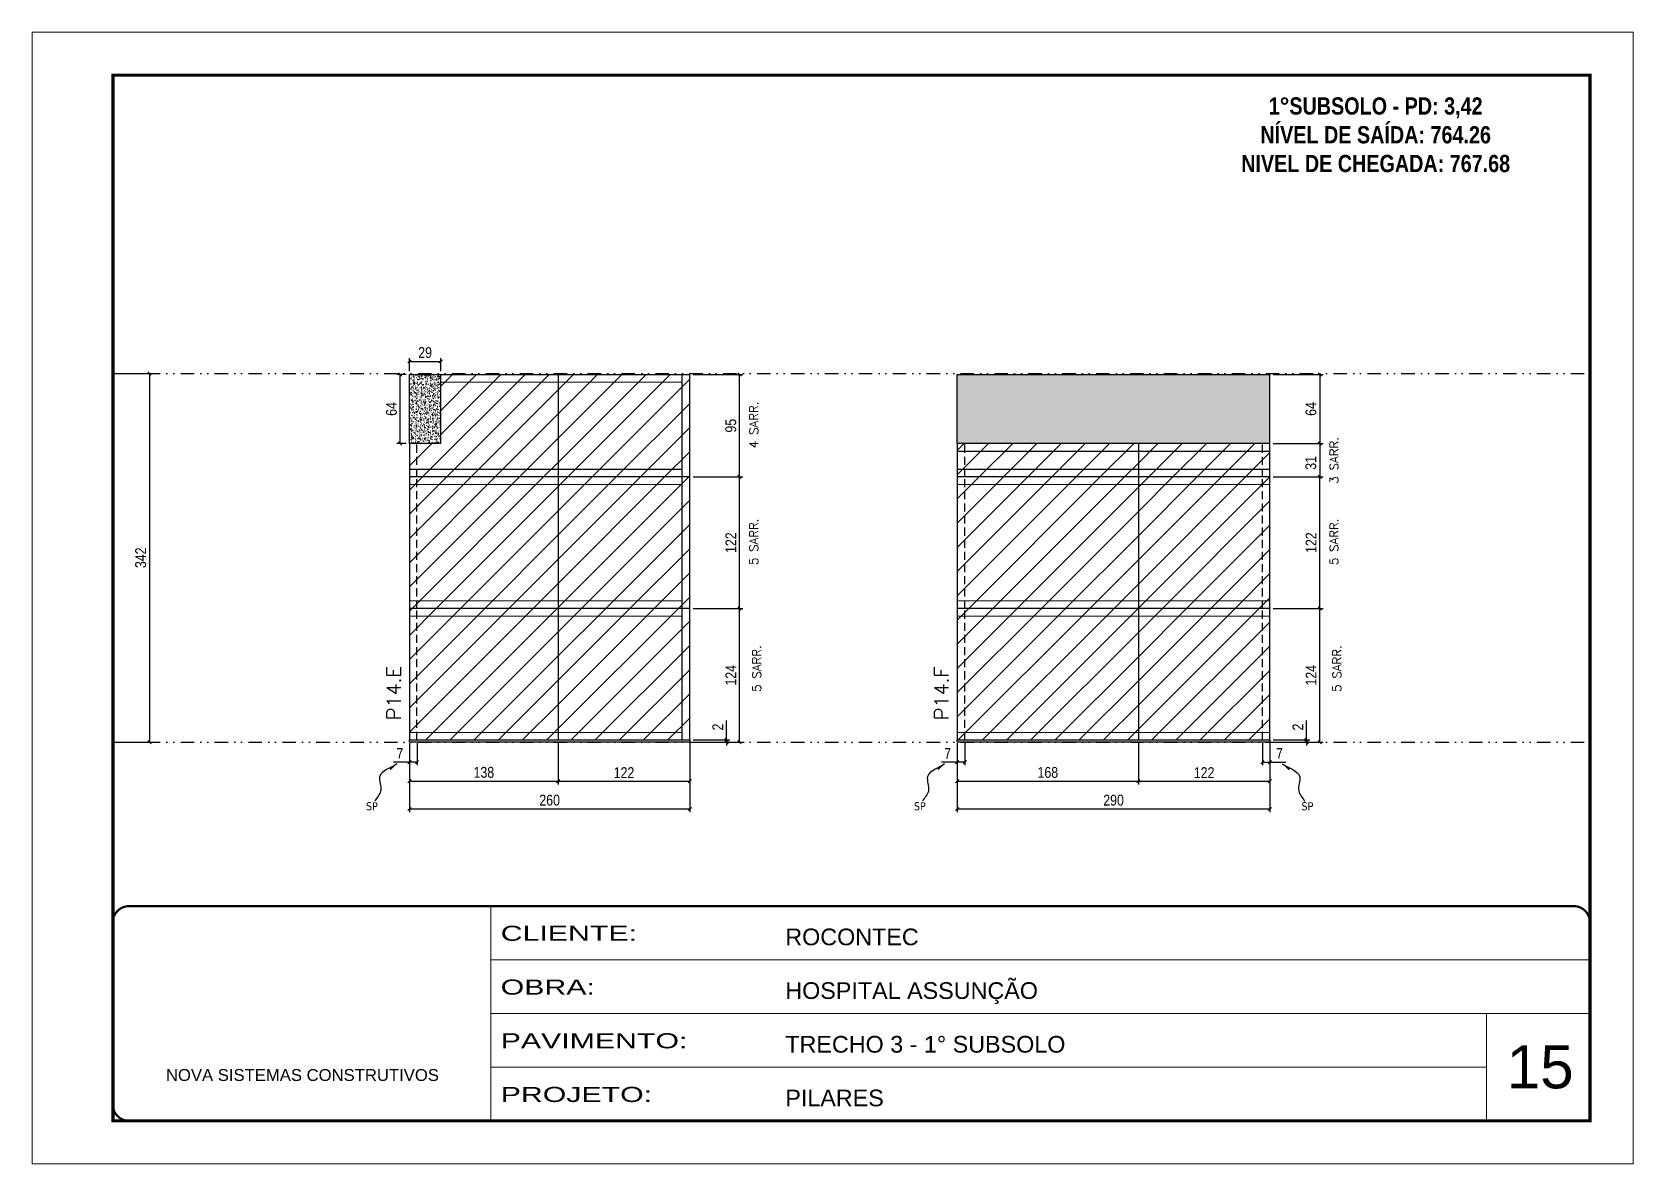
# Model space of a CAD drawing. Extents: x 2102 to 8383, y -13264 to 2718.
# Drawn here: x 5286 to 6771, y -1778 to -728 of the extents above; entities that cross this region are included whole.
import ezdxf

# ---------------------------------------------------------------- set-up
doc = ezdxf.new("R2010")
doc.units = 0
for name, pattern in [('CONTINUO', [0]), ('DASHED', [0.75, 0.5, -0.25]), ('DIVIDE2', [0.625, 0.25, -0.125, 0, -0.125, 0, -0.125]), ('HIDDEN', [0.375, 0.25, -0.125])]:
    doc.linetypes.add(name, pattern=pattern)
for name, color, linetype, lineweight in [('CARIMBO', 255, 'Continuous', 9), ('Folhas', 255, 'Continuous', 9), ('Hachura', 251, 'Continuous', 9), ('Sarr 2.2x7', 40, 'Continuous', 9), ('SARRAFO DE PRESSAO', 251, 'DASHED', 9), ('Texto Seção', 7, 'Continuous', 15)]:
    doc.layers.add(name, color=color, linetype=linetype, lineweight=lineweight)
for name, color, linetype in [('COTA', 241, 'Continuous'), ('NOMENCLATURA', 7, 'Continuous'), ('Nível', 160, 'Continuous'), ('Painéis', 200, 'Continuous'), ('SARR_2.2x7', 40, 'Continuous'), ('Sarrafo de Pressão', 42, 'HIDDEN'), ('texto', 7, 'Continuous')]:
    doc.layers.add(name, color=color, linetype=linetype)
doc.styles.add('ARIAL', font='arial.ttf')
doc.styles.add('COTA TECNICA', font='techl___.ttf', dxfattribs={"height": 10})
doc.styles.add('COTA TECNICA-50', font='techl___.ttf', dxfattribs={"height": 10})
doc.styles.add('REGUA-120', font='ROMANS.shx', dxfattribs={"height": 15})
doc.styles.add('ROMANC', font='techb___.ttf', dxfattribs={"height": 2.5})
doc.styles.add('ROMANS', font='romans.shx')
doc.styles.get("Standard").update_dxf_attribs({"font": 'arial.ttf'})
doc.styles.add('Tecnologia', font='')
doc.styles.get('Tecnologia').set_extended_font_data('Forgotten Futurist')
doc.dimstyles.new('COTA PAINEL-50', dxfattribs={"dimtxt": 10, "dimasz": 3, "dimexe": 3, "dimexo": 3, "dimgap": 3, "dimtad": 1, "dimdec": 1, "dimzin": 12, "dimdsep": 46, "dimtxsty": 'COTA TECNICA-50', "dimblk1": 'OBLIQUE', "dimblk2": 'OBLIQUE', "dimsah": 1, "dimcen": 0.9, "dimclrd": 4, "dimclre": 4, "dimclrt": 240, "dimadec": 1, "dimazin": 3, "dimtfac": 1, "dimtdec": 1, "dimtmove": 0, "dimatfit": 3, "dimfxl": 1, "dimtolj": 1, "dimtzin": 12, "dimarcsym": 0})
doc.dimstyles.new('PAINEL', dxfattribs={"dimtxt": 10, "dimasz": 3, "dimexe": 3, "dimexo": 3, "dimgap": 3, "dimtad": 1, "dimdec": 1, "dimzin": 12, "dimdsep": 46, "dimtxsty": 'COTA TECNICA', "dimblk1": 'OBLIQUE', "dimblk2": 'OBLIQUE', "dimsah": 1, "dimcen": 0.9, "dimclrd": 4, "dimclre": 4, "dimclrt": 240, "dimadec": 1, "dimazin": 3, "dimtfac": 1, "dimtdec": 1, "dimtmove": 0, "dimatfit": 3, "dimfxl": 1, "dimtolj": 1, "dimtzin": 12, "dimarcsym": 0})
doc.dimstyles.get("Standard").update_dxf_attribs({"dimtxt": 0.18, "dimasz": 0.18, "dimexe": 0.18, "dimexo": 0.0625, "dimgap": 0.09, "dimtad": 0, "dimtih": 1, "dimtoh": 1, "dimdec": 4, "dimzin": 0, "dimdsep": 46, "dimtxsty": 'Standard', "dimcen": 0.09, "dimadec": 0, "dimazin": 0, "dimtfac": 1, "dimtdec": 4, "dimtofl": 0, "dimtmove": 0, "dimatfit": 3, "dimfxl": 1, "dimtolj": 1, "dimtzin": 0, "dimarcsym": 0})
pattern_1 = [(45, (-126918.716, -32522.603), (-11.2253202, 11.2253202), [])]

msp = doc.modelspace()

# ---------------------------------------------------------------- texts
at = {"layer": 'CARIMBO', "style": 'ARIAL'}
msp.add_text('15', height=40, dxfattribs=at).set_placement((6653.64, -1707.98))
at = {"layer": 'NOMENCLATURA', "color": 2, "insert": (6532.11, -762.06), "char_height": 16, "attachment_point": 2, "style": 'ROMANC'}
msp.add_mtext_dynamic_manual_height_columns('\\P1°SUBSOLO - PD: 3,42\\PNÍVEL DE SAÍDA: 764.26\\PNIVEL DE CHEGADA: 767.68', width=300.2766, gutter_width=1, heights=[0], dxfattribs=at)
at = {"layer": 'texto', "color": 0, "char_height": 7.5, "attachment_point": 5}
for insert in [(5601.09, -1446.33), (6109.23, -1446.33), (6468.79, -1446.33)]:
    msp.add_mtext('{\\fTahoma|b0|i0|c0|p34;\\C4;SP}', dxfattribs=dict(at, insert=insert))
at = {"layer": 'Texto Seção', "linetype": 'Continuous', "style": 'ROMANS'}
for s, p in [('4 SARR.', (5959.3, -1114.12)), ('3 SARR.', (6497.45, -1147.06)), ('5 SARR.', (5959.3, -1222.62)), ('5 SARR.', (6497.45, -1222.62)), ('5 SARR.', (5962.01, -1340.21)), ('5 SARR.', (6500.16, -1340.21))]:
    msp.add_text(s, height=8, rotation=90, dxfattribs=at).set_placement(p)
at = {"layer": 'Texto Seção', "char_height": 13, "width": 285.3299, "attachment_point": 7, "rotation": 90, "style": 'REGUA-120'}
for s, insert in [('P14.E', (5627.84, -1366.37)), ('P14.F', (6135.98, -1366.37))]:
    msp.add_mtext(s, dxfattribs=dict(at, insert=insert))

# ---------------------------------------------------------------- blocks, each defined once
blk = doc.blocks.new('9999999999')
at = {"color": 30, "linetype": 'CONTINUO'}
for p, q in [((98564.6, 34230.2), (98564.6, 34429.4)), ((98564.6, 34379.6), (99584, 34379.6)), ((98564.6, 34329.8), (99488, 34329.8)), ((99584, 34329.8), (99488, 34329.8)), ((99488, 34329.8), (99488, 34230.2)), ((98564.6, 34280), (99488, 34280))]:
    blk.add_line(p, q, dxfattribs=at)
at = {"color": 30, "linetype": 'CONTINUO', "const_width": 2}
blk.add_lwpolyline([(99584, 34230.2), (99584, 34414.4, 0.414214), (99569, 34429.4), (98229, 34429.4, 0.414214), (98214, 34414.4), (98214, 34245.2, 0.414214), (98229, 34230.2), (99584, 34230.2)], format="xyb", dxfattribs=at)
at = {"layer": 'Folhas'}
blk.add_lwpolyline([(98139, 34190.2), (99624, 34190.2), (99624, 35240.2), (98139, 35240.2)], close=True, dxfattribs=at)
at = {"layer": 'Folhas', "color": 30, "const_width": 3}
blk.add_lwpolyline([(98214, 34230.2), (99584, 34230.2), (99584, 35200.2), (98214, 35200.2)], close=True, dxfattribs=at)
at = {"color": 7, "linetype": 'Continuous', "ltscale": 5, "style": 'ARIAL'}
for s, height, p in [('ROCONTEC', 15.48, (98837.7, 34393.1)), ('HOSPITAL ASSUNÇÃO', 15.483, (98837.7, 34343.3)), ('TRECHO 3 - 1° SUBSOLO', 15.483, (98837.7, 34293.5)), ('NOVA SISTEMAS CONSTRUTIVOS', 11.059, (98263.2, 34267.2)), ('PILARES', 15.48, (98837.7, 34243.7))]:
    blk.add_text(s, height=height, dxfattribs=at).set_placement(p)
at = {"layer": 'Folhas', "color": 7, "style": 'Tecnologia', "width": 1.5}
for s, p in [('CLIENTE:', (98573.7, 34397.2)), ('OBRA:', (98573.7, 34347.3)), ('PAVIMENTO:', (98573.7, 34297.5)), ('PROJETO:', (98573.7, 34247.7))]:
    blk.add_text(s, height=14, dxfattribs=at).set_placement(p)
blk = doc.blocks.new('_Oblique')
at = {"color": 0, "linetype": 'ByBlock', "lineweight": -2}
blk.add_line((-0.5, -0.5), (0.5, 0.5), dxfattribs=at)
blk = doc.blocks.new('*D1249')
at = {"layer": 'COTA', "color": 4, "linetype": 'ByBlock', "lineweight": -2, "transparency": 16777216}
for p, q in [((5363.8, -1044.8), (5397.8, -1044.8)), ((5394.8, -1044.8), (5394.8, -1386.8)), ((5363.8, -1386.8), (5397.8, -1386.8))]:
    blk.add_line(p, q, dxfattribs=at)
at = {"layer": 'Defpoints', "color": 0, "linetype": 'ByBlock', "transparency": 16777216}
for p in [(5360.8, -1044.8), (5360.8, -1386.8), (5394.8, -1386.8)]:
    blk.add_point(p, dxfattribs=at)
at = {"layer": 'COTA', "color": 4, "linetype": 'ByBlock', "lineweight": -2, "transparency": 16777216, "xscale": 3, "yscale": 3, "zscale": 3}
for p, rotation in [((5394.8, -1044.8), 90), ((5394.8, -1386.8), 270)]:
    blk.add_blockref('_Oblique', p, dxfattribs=dict(at, rotation=rotation))
at = {"layer": 'COTA', "color": 240, "linetype": 'ByBlock', "transparency": 16777216, "insert": (5386.6, -1215.8), "char_height": 10, "attachment_point": 5, "rotation": 90, "style": 'COTA TECNICA'}
blk.add_mtext('\\A1;342', dxfattribs=at)
blk = doc.blocks.new('*D578')
at = {"layer": 'COTA', "color": 4, "lineweight": -2, "transparency": 16777216}
for p, q in [((5635.9, -1387.8), (5635.9, -1451.8)), ((5895.9, -1387.8), (5895.9, -1451.8)), ((5635.9, -1448.8), (5895.9, -1448.8))]:
    blk.add_line(p, q, dxfattribs=at)
at = {"layer": 'Defpoints', "color": 0, "transparency": 16777216}
for p in [(5635.9, -1384.8), (5895.9, -1384.8), (5895.9, -1448.8)]:
    blk.add_point(p, dxfattribs=at)
at = {"layer": 'COTA', "color": 4, "lineweight": -2, "transparency": 16777216, "xscale": 3, "yscale": 3, "zscale": 3, "rotation": 180}
blk.add_blockref('_Oblique', (5635.9, -1448.8), dxfattribs=at)
at = {"layer": 'COTA', "color": 4, "lineweight": -2, "transparency": 16777216, "xscale": 3, "yscale": 3, "zscale": 3}
blk.add_blockref('_Oblique', (5895.9, -1448.8), dxfattribs=at)
at = {"layer": 'COTA', "color": 240, "transparency": 16777216, "insert": (5765.9, -1440.7), "char_height": 10, "attachment_point": 5, "style": 'COTA TECNICA'}
blk.add_mtext('\\A1;260', dxfattribs=at)
blk = doc.blocks.new('*D579')
at = {"layer": 'COTA', "color": 4, "lineweight": -2, "transparency": 16777216}
for p, q in [((5635.9, -1389.8), (5635.9, -1408.3)), ((5642.9, -1387.8), (5642.9, -1408.3)), ((5635.9, -1405.3), (5621.1, -1405.3)), ((5642.9, -1405.3), (5635.9, -1405.3))]:
    blk.add_line(p, q, dxfattribs=at)
at = {"layer": 'Defpoints', "color": 0, "transparency": 16777216}
for p in [(5635.9, -1386.8), (5642.9, -1384.8), (5635.9, -1405.3)]:
    blk.add_point(p, dxfattribs=at)
at = {"layer": 'COTA', "color": 4, "lineweight": -2, "transparency": 16777216, "xscale": 3, "yscale": 3, "zscale": 3, "rotation": 180}
blk.add_blockref('_Oblique', (5635.9, -1405.3), dxfattribs=at)
at = {"layer": 'COTA', "color": 4, "lineweight": -2, "transparency": 16777216, "xscale": 3, "yscale": 3, "zscale": 3}
blk.add_blockref('_Oblique', (5642.9, -1405.3), dxfattribs=at)
at = {"layer": 'COTA', "color": 240, "transparency": 16777216, "insert": (5627, -1397.3), "char_height": 10, "attachment_point": 5, "style": 'COTA TECNICA-50'}
blk.add_mtext('\\A1;7', dxfattribs=at)
blk = doc.blocks.new('*D580')
at = {"layer": 'COTA', "color": 4, "lineweight": -2, "transparency": 16777216}
for p, q in [((5898.9, -1262.8), (5945.1, -1262.8)), ((5942.1, -1386.8), (5942.1, -1262.8)), ((5898.9, -1386.8), (5945.1, -1386.8))]:
    blk.add_line(p, q, dxfattribs=at)
at = {"layer": 'Defpoints', "color": 0, "transparency": 16777216}
for p in [(5895.9, -1262.8), (5942.1, -1262.8), (5895.9, -1386.8)]:
    blk.add_point(p, dxfattribs=at)
at = {"layer": 'COTA', "color": 4, "lineweight": -2, "transparency": 16777216, "xscale": 3, "yscale": 3, "zscale": 3}
for p, rotation in [((5942.1, -1262.8), 90), ((5942.1, -1386.8), 270)]:
    blk.add_blockref('_Oblique', p, dxfattribs=dict(at, rotation=rotation))
at = {"layer": 'COTA', "color": 240, "transparency": 16777216, "insert": (5934, -1324.8), "char_height": 10, "attachment_point": 5, "rotation": 90, "style": 'COTA TECNICA-50'}
blk.add_mtext('\\A1;124', dxfattribs=at)
blk = doc.blocks.new('*D581')
at = {"layer": 'COTA', "color": 4, "lineweight": -2, "transparency": 16777216}
for p, q in [((5929.9, -1384.8), (5929.9, -1366.7)), ((5898.9, -1384.8), (5932.9, -1384.8)), ((5898.9, -1386.8), (5932.9, -1386.8)), ((5929.9, -1386.8), (5929.9, -1384.8)), ((5929.9, -1386.8), (5929.9, -1389.8))]:
    blk.add_line(p, q, dxfattribs=at)
at = {"layer": 'Defpoints', "color": 0, "transparency": 16777216}
for p in [(5895.9, -1384.8), (5895.9, -1386.8), (5929.9, -1386.8)]:
    blk.add_point(p, dxfattribs=at)
at = {"layer": 'COTA', "color": 4, "lineweight": -2, "transparency": 16777216, "xscale": 3, "yscale": 3, "zscale": 3}
for p, rotation in [((5929.9, -1384.8), 270), ((5929.9, -1386.8), 90)]:
    blk.add_blockref('_Oblique', p, dxfattribs=dict(at, rotation=rotation))
at = {"layer": 'COTA', "color": 240, "transparency": 16777216, "insert": (5921.9, -1372.8), "char_height": 10, "attachment_point": 5, "rotation": 90, "style": 'COTA TECNICA-50'}
blk.add_mtext('\\A1;2', dxfattribs=at)
blk = doc.blocks.new('*D582')
at = {"layer": 'COTA', "color": 4, "linetype": 'ByBlock', "lineweight": -2, "transparency": 16777216}
for p, q in [((5898.9, -1140.8), (5945.1, -1140.8)), ((5942.1, -1262.8), (5942.1, -1140.8)), ((5898.9, -1262.8), (5945.1, -1262.8))]:
    blk.add_line(p, q, dxfattribs=at)
at = {"layer": 'Defpoints', "color": 0, "linetype": 'ByBlock', "transparency": 16777216}
for p in [(5895.9, -1140.8), (5942.1, -1140.8), (5895.9, -1262.8)]:
    blk.add_point(p, dxfattribs=at)
at = {"layer": 'COTA', "color": 4, "linetype": 'ByBlock', "lineweight": -2, "transparency": 16777216, "xscale": 3, "yscale": 3, "zscale": 3}
for p, rotation in [((5942.1, -1140.8), 90), ((5942.1, -1262.8), 270)]:
    blk.add_blockref('_Oblique', p, dxfattribs=dict(at, rotation=rotation))
at = {"layer": 'COTA', "color": 240, "linetype": 'ByBlock', "transparency": 16777216, "insert": (5934, -1201.8), "char_height": 10, "attachment_point": 5, "rotation": 90, "style": 'COTA TECNICA'}
blk.add_mtext('\\A1;122', dxfattribs=at)
blk = doc.blocks.new('*D1250')
at = {"layer": 'COTA', "color": 4, "linetype": 'ByBlock', "lineweight": -2, "transparency": 16777216}
for p, q in [((5635.9, -1387.8), (5635.9, -1426.1)), ((5773.9, -1387.8), (5773.9, -1426.1)), ((5635.9, -1423.1), (5773.9, -1423.1))]:
    blk.add_line(p, q, dxfattribs=at)
at = {"layer": 'Defpoints', "color": 0, "linetype": 'ByBlock', "transparency": 16777216}
for p in [(5635.9, -1384.8), (5773.9, -1384.8), (5773.9, -1423.1)]:
    blk.add_point(p, dxfattribs=at)
at = {"layer": 'COTA', "color": 4, "linetype": 'ByBlock', "lineweight": -2, "transparency": 16777216, "xscale": 3, "yscale": 3, "zscale": 3, "rotation": 180}
blk.add_blockref('_Oblique', (5635.9, -1423.1), dxfattribs=at)
at = {"layer": 'COTA', "color": 4, "linetype": 'ByBlock', "lineweight": -2, "transparency": 16777216, "xscale": 3, "yscale": 3, "zscale": 3}
blk.add_blockref('_Oblique', (5773.9, -1423.1), dxfattribs=at)
at = {"layer": 'COTA', "color": 240, "linetype": 'ByBlock', "transparency": 16777216, "insert": (5704.9, -1414.9), "char_height": 10, "attachment_point": 5, "style": 'COTA TECNICA'}
blk.add_mtext('\\A1;138', dxfattribs=at)
blk = doc.blocks.new('*D1251')
at = {"layer": 'COTA', "color": 4, "linetype": 'ByBlock', "lineweight": -2, "transparency": 16777216}
for p, q in [((5773.9, -1387.8), (5773.9, -1426.1)), ((5895.9, -1389.8), (5895.9, -1426.1)), ((5773.9, -1423.1), (5895.9, -1423.1))]:
    blk.add_line(p, q, dxfattribs=at)
at = {"layer": 'Defpoints', "color": 0, "linetype": 'ByBlock', "transparency": 16777216}
for p in [(5773.9, -1384.8), (5895.9, -1386.8), (5895.9, -1423.1)]:
    blk.add_point(p, dxfattribs=at)
at = {"layer": 'COTA', "color": 4, "linetype": 'ByBlock', "lineweight": -2, "transparency": 16777216, "xscale": 3, "yscale": 3, "zscale": 3, "rotation": 180}
blk.add_blockref('_Oblique', (5773.9, -1423.1), dxfattribs=at)
at = {"layer": 'COTA', "color": 4, "linetype": 'ByBlock', "lineweight": -2, "transparency": 16777216, "xscale": 3, "yscale": 3, "zscale": 3}
blk.add_blockref('_Oblique', (5895.9, -1423.1), dxfattribs=at)
at = {"layer": 'COTA', "color": 240, "linetype": 'ByBlock', "transparency": 16777216, "insert": (5834.9, -1415.1), "char_height": 10, "attachment_point": 5, "style": 'COTA TECNICA'}
blk.add_mtext('\\A1;122', dxfattribs=at)
blk = doc.blocks.new('*D622')
at = {"layer": 'COTA', "color": 4, "lineweight": -2, "transparency": 16777216}
for p, q in [((6144, -1387.8), (6144, -1451.8)), ((6434, -1387.8), (6434, -1451.8)), ((6144, -1448.8), (6434, -1448.8))]:
    blk.add_line(p, q, dxfattribs=at)
at = {"layer": 'Defpoints', "color": 0, "transparency": 16777216}
for p in [(6144, -1384.8), (6434, -1384.8), (6434, -1448.8)]:
    blk.add_point(p, dxfattribs=at)
at = {"layer": 'COTA', "color": 4, "lineweight": -2, "transparency": 16777216, "xscale": 3, "yscale": 3, "zscale": 3, "rotation": 180}
blk.add_blockref('_Oblique', (6144, -1448.8), dxfattribs=at)
at = {"layer": 'COTA', "color": 4, "lineweight": -2, "transparency": 16777216, "xscale": 3, "yscale": 3, "zscale": 3}
blk.add_blockref('_Oblique', (6434, -1448.8), dxfattribs=at)
at = {"layer": 'COTA', "color": 240, "transparency": 16777216, "insert": (6289, -1440.7), "char_height": 10, "attachment_point": 5, "style": 'COTA TECNICA'}
blk.add_mtext('\\A1;290', dxfattribs=at)
blk = doc.blocks.new('*D623')
at = {"layer": 'COTA', "color": 4, "lineweight": -2, "transparency": 16777216}
for p, q in [((6144, -1389.8), (6144, -1408.3)), ((6151, -1387.8), (6151, -1408.3)), ((6144, -1405.3), (6129.3, -1405.3)), ((6151, -1405.3), (6144, -1405.3))]:
    blk.add_line(p, q, dxfattribs=at)
at = {"layer": 'Defpoints', "color": 0, "transparency": 16777216}
for p in [(6144, -1386.8), (6151, -1384.8), (6144, -1405.3)]:
    blk.add_point(p, dxfattribs=at)
at = {"layer": 'COTA', "color": 4, "lineweight": -2, "transparency": 16777216, "xscale": 3, "yscale": 3, "zscale": 3, "rotation": 180}
blk.add_blockref('_Oblique', (6144, -1405.3), dxfattribs=at)
at = {"layer": 'COTA', "color": 4, "lineweight": -2, "transparency": 16777216, "xscale": 3, "yscale": 3, "zscale": 3}
blk.add_blockref('_Oblique', (6151, -1405.3), dxfattribs=at)
at = {"layer": 'COTA', "color": 240, "transparency": 16777216, "insert": (6135.1, -1397.3), "char_height": 10, "attachment_point": 5, "style": 'COTA TECNICA-50'}
blk.add_mtext('\\A1;7', dxfattribs=at)
blk = doc.blocks.new('*D624')
at = {"layer": 'COTA', "color": 4, "lineweight": -2, "transparency": 16777216}
for p, q in [((6427, -1387.8), (6427, -1408.3)), ((6434, -1389.8), (6434, -1408.3)), ((6427, -1405.3), (6434, -1405.3)), ((6434, -1405.3), (6448.7, -1405.3))]:
    blk.add_line(p, q, dxfattribs=at)
at = {"layer": 'Defpoints', "color": 0, "transparency": 16777216}
for p in [(6427, -1384.8), (6434, -1386.8), (6434, -1405.3)]:
    blk.add_point(p, dxfattribs=at)
at = {"layer": 'COTA', "color": 4, "lineweight": -2, "transparency": 16777216, "xscale": 3, "yscale": 3, "zscale": 3, "rotation": 180}
blk.add_blockref('_Oblique', (6427, -1405.3), dxfattribs=at)
at = {"layer": 'COTA', "color": 4, "lineweight": -2, "transparency": 16777216, "xscale": 3, "yscale": 3, "zscale": 3}
blk.add_blockref('_Oblique', (6434, -1405.3), dxfattribs=at)
at = {"layer": 'COTA', "color": 240, "transparency": 16777216, "insert": (6442.9, -1397.3), "char_height": 10, "attachment_point": 5, "style": 'COTA TECNICA-50'}
blk.add_mtext('\\A1;7', dxfattribs=at)
blk = doc.blocks.new('*D625')
at = {"layer": 'COTA', "color": 4, "lineweight": -2, "transparency": 16777216}
for p, q in [((6437, -1262.8), (6483.3, -1262.8)), ((6480.3, -1386.8), (6480.3, -1262.8)), ((6437, -1386.8), (6483.3, -1386.8))]:
    blk.add_line(p, q, dxfattribs=at)
at = {"layer": 'Defpoints', "color": 0, "transparency": 16777216}
for p in [(6434, -1262.8), (6480.3, -1262.8), (6434, -1386.8)]:
    blk.add_point(p, dxfattribs=at)
at = {"layer": 'COTA', "color": 4, "lineweight": -2, "transparency": 16777216, "xscale": 3, "yscale": 3, "zscale": 3}
for p, rotation in [((6480.3, -1262.8), 90), ((6480.3, -1386.8), 270)]:
    blk.add_blockref('_Oblique', p, dxfattribs=dict(at, rotation=rotation))
at = {"layer": 'COTA', "color": 240, "transparency": 16777216, "insert": (6472.2, -1324.8), "char_height": 10, "attachment_point": 5, "rotation": 90, "style": 'COTA TECNICA-50'}
blk.add_mtext('\\A1;124', dxfattribs=at)
blk = doc.blocks.new('*D626')
at = {"layer": 'COTA', "color": 4, "lineweight": -2, "transparency": 16777216}
for p, q in [((6468, -1384.8), (6468, -1366.7)), ((6437, -1384.8), (6471, -1384.8)), ((6437, -1386.8), (6471, -1386.8)), ((6468, -1386.8), (6468, -1384.8)), ((6468, -1386.8), (6468, -1389.8))]:
    blk.add_line(p, q, dxfattribs=at)
at = {"layer": 'Defpoints', "color": 0, "transparency": 16777216}
for p in [(6434, -1384.8), (6434, -1386.8), (6468, -1386.8)]:
    blk.add_point(p, dxfattribs=at)
at = {"layer": 'COTA', "color": 4, "lineweight": -2, "transparency": 16777216, "xscale": 3, "yscale": 3, "zscale": 3}
for p, rotation in [((6468, -1384.8), 270), ((6468, -1386.8), 90)]:
    blk.add_blockref('_Oblique', p, dxfattribs=dict(at, rotation=rotation))
at = {"layer": 'COTA', "color": 240, "transparency": 16777216, "insert": (6460, -1372.8), "char_height": 10, "attachment_point": 5, "rotation": 90, "style": 'COTA TECNICA-50'}
blk.add_mtext('\\A1;2', dxfattribs=at)
blk = doc.blocks.new('*D627')
at = {"layer": 'COTA', "color": 4, "linetype": 'ByBlock', "lineweight": -2, "transparency": 16777216}
for p, q in [((6437, -1109.8), (6483.3, -1109.8)), ((6480.3, -1109.8), (6480.3, -1140.8)), ((6437, -1140.8), (6483.3, -1140.8))]:
    blk.add_line(p, q, dxfattribs=at)
at = {"layer": 'Defpoints', "color": 0, "linetype": 'ByBlock', "transparency": 16777216}
for p in [(6434, -1109.8), (6434, -1140.8), (6480.3, -1140.8)]:
    blk.add_point(p, dxfattribs=at)
at = {"layer": 'COTA', "color": 4, "linetype": 'ByBlock', "lineweight": -2, "transparency": 16777216, "xscale": 3, "yscale": 3, "zscale": 3}
for p, rotation in [((6480.3, -1109.8), 90), ((6480.3, -1140.8), 270)]:
    blk.add_blockref('_Oblique', p, dxfattribs=dict(at, rotation=rotation))
at = {"layer": 'COTA', "color": 240, "linetype": 'ByBlock', "transparency": 16777216, "insert": (6472, -1127.8), "char_height": 10, "attachment_point": 5, "rotation": 90, "style": 'COTA TECNICA'}
blk.add_mtext('\\A1;31', dxfattribs=at)
blk = doc.blocks.new('*D628')
at = {"layer": 'COTA', "color": 4, "linetype": 'ByBlock', "lineweight": -2, "transparency": 16777216}
for p, q in [((6437, -1140.8), (6483.3, -1140.8)), ((6480.3, -1262.8), (6480.3, -1140.8)), ((6437, -1262.8), (6483.3, -1262.8))]:
    blk.add_line(p, q, dxfattribs=at)
at = {"layer": 'Defpoints', "color": 0, "linetype": 'ByBlock', "transparency": 16777216}
for p in [(6434, -1140.8), (6480.3, -1140.8), (6434, -1262.8)]:
    blk.add_point(p, dxfattribs=at)
at = {"layer": 'COTA', "color": 4, "linetype": 'ByBlock', "lineweight": -2, "transparency": 16777216, "xscale": 3, "yscale": 3, "zscale": 3}
for p, rotation in [((6480.3, -1140.8), 90), ((6480.3, -1262.8), 270)]:
    blk.add_blockref('_Oblique', p, dxfattribs=dict(at, rotation=rotation))
at = {"layer": 'COTA', "color": 240, "linetype": 'ByBlock', "transparency": 16777216, "insert": (6472.2, -1201.8), "char_height": 10, "attachment_point": 5, "rotation": 90, "style": 'COTA TECNICA'}
blk.add_mtext('\\A1;122', dxfattribs=at)
blk = doc.blocks.new('*D1290')
at = {"layer": 'COTA', "color": 4, "linetype": 'ByBlock', "lineweight": -2, "transparency": 16777216}
for p, q in [((6144, -1387.8), (6144, -1426.1)), ((6312, -1387.8), (6312, -1426.1)), ((6144, -1423.1), (6312, -1423.1))]:
    blk.add_line(p, q, dxfattribs=at)
at = {"layer": 'Defpoints', "color": 0, "linetype": 'ByBlock', "transparency": 16777216}
for p in [(6144, -1384.8), (6312, -1384.8), (6312, -1423.1)]:
    blk.add_point(p, dxfattribs=at)
at = {"layer": 'COTA', "color": 4, "linetype": 'ByBlock', "lineweight": -2, "transparency": 16777216, "xscale": 3, "yscale": 3, "zscale": 3, "rotation": 180}
blk.add_blockref('_Oblique', (6144, -1423.1), dxfattribs=at)
at = {"layer": 'COTA', "color": 4, "linetype": 'ByBlock', "lineweight": -2, "transparency": 16777216, "xscale": 3, "yscale": 3, "zscale": 3}
blk.add_blockref('_Oblique', (6312, -1423.1), dxfattribs=at)
at = {"layer": 'COTA', "color": 240, "linetype": 'ByBlock', "transparency": 16777216, "insert": (6228, -1415), "char_height": 10, "attachment_point": 5, "style": 'COTA TECNICA'}
blk.add_mtext('\\A1;168', dxfattribs=at)
blk = doc.blocks.new('*D1291')
at = {"layer": 'COTA', "color": 4, "linetype": 'ByBlock', "lineweight": -2, "transparency": 16777216}
for p, q in [((6312, -1387.8), (6312, -1426.1)), ((6434, -1389.8), (6434, -1426.1)), ((6312, -1423.1), (6434, -1423.1))]:
    blk.add_line(p, q, dxfattribs=at)
at = {"layer": 'Defpoints', "color": 0, "linetype": 'ByBlock', "transparency": 16777216}
for p in [(6312, -1384.8), (6434, -1386.8), (6434, -1423.1)]:
    blk.add_point(p, dxfattribs=at)
at = {"layer": 'COTA', "color": 4, "linetype": 'ByBlock', "lineweight": -2, "transparency": 16777216, "xscale": 3, "yscale": 3, "zscale": 3, "rotation": 180}
blk.add_blockref('_Oblique', (6312, -1423.1), dxfattribs=at)
at = {"layer": 'COTA', "color": 4, "linetype": 'ByBlock', "lineweight": -2, "transparency": 16777216, "xscale": 3, "yscale": 3, "zscale": 3}
blk.add_blockref('_Oblique', (6434, -1423.1), dxfattribs=at)
at = {"layer": 'COTA', "color": 240, "linetype": 'ByBlock', "transparency": 16777216, "insert": (6373, -1415.1), "char_height": 10, "attachment_point": 5, "style": 'COTA TECNICA'}
blk.add_mtext('\\A1;122', dxfattribs=at)
blk = doc.blocks.new('*D1292')
at = {"layer": 'COTA', "color": 4, "linetype": 'ByBlock', "lineweight": -2, "transparency": 16777216}
for p, q in [((6437, -1045.8), (6483.3, -1045.8)), ((6480.3, -1045.8), (6480.3, -1109.8)), ((6437, -1109.8), (6483.3, -1109.8))]:
    blk.add_line(p, q, dxfattribs=at)
at = {"layer": 'Defpoints', "color": 0, "linetype": 'ByBlock', "transparency": 16777216}
for p in [(6434, -1045.8), (6434, -1109.8), (6480.3, -1109.8)]:
    blk.add_point(p, dxfattribs=at)
at = {"layer": 'COTA', "color": 4, "linetype": 'ByBlock', "lineweight": -2, "transparency": 16777216, "xscale": 3, "yscale": 3, "zscale": 3}
for p, rotation in [((6480.3, -1045.8), 90), ((6480.3, -1109.8), 270)]:
    blk.add_blockref('_Oblique', p, dxfattribs=dict(at, rotation=rotation))
at = {"layer": 'COTA', "color": 240, "linetype": 'ByBlock', "transparency": 16777216, "insert": (6472.1, -1077.8), "char_height": 10, "attachment_point": 5, "rotation": 90, "style": 'COTA TECNICA'}
blk.add_mtext('\\A1;64', dxfattribs=at)
blk = doc.blocks.new('*D1415')
at = {"layer": 'COTA', "color": 4, "linetype": 'ByBlock', "lineweight": -2, "transparency": 16777216}
for p, q in [((5898.9, -1045.8), (5945.1, -1045.8)), ((5942.1, -1140.8), (5942.1, -1045.8)), ((5898.9, -1140.8), (5945.1, -1140.8))]:
    blk.add_line(p, q, dxfattribs=at)
at = {"layer": 'Defpoints', "color": 0, "linetype": 'ByBlock', "transparency": 16777216}
for p in [(5895.9, -1045.8), (5942.1, -1045.8), (5895.9, -1140.8)]:
    blk.add_point(p, dxfattribs=at)
at = {"layer": 'COTA', "color": 4, "linetype": 'ByBlock', "lineweight": -2, "transparency": 16777216, "xscale": 3, "yscale": 3, "zscale": 3}
for p, rotation in [((5942.1, -1045.8), 90), ((5942.1, -1140.8), 270)]:
    blk.add_blockref('_Oblique', p, dxfattribs=dict(at, rotation=rotation))
at = {"layer": 'COTA', "color": 240, "linetype": 'ByBlock', "transparency": 16777216, "insert": (5934, -1093.3), "char_height": 10, "attachment_point": 5, "rotation": 90, "style": 'COTA TECNICA'}
blk.add_mtext('\\A1;95', dxfattribs=at)
blk = doc.blocks.new('*D1416')
at = {"layer": 'COTA', "color": 4, "linetype": 'ByBlock', "lineweight": -2, "transparency": 16777216}
for p, q in [((5635.9, -1042.8), (5635.9, -1030.6)), ((5635.9, -1033.6), (5664.9, -1033.6)), ((5664.9, -1042.8), (5664.9, -1030.6))]:
    blk.add_line(p, q, dxfattribs=at)
at = {"layer": 'Defpoints', "color": 0, "linetype": 'ByBlock', "transparency": 16777216}
for p in [(5664.9, -1033.6), (5635.9, -1045.8), (5664.9, -1045.8)]:
    blk.add_point(p, dxfattribs=at)
at = {"layer": 'COTA', "color": 4, "linetype": 'ByBlock', "lineweight": -2, "transparency": 16777216, "xscale": 3, "yscale": 3, "zscale": 3, "rotation": 180}
blk.add_blockref('_Oblique', (5635.9, -1033.6), dxfattribs=at)
at = {"layer": 'COTA', "color": 4, "linetype": 'ByBlock', "lineweight": -2, "transparency": 16777216, "xscale": 3, "yscale": 3, "zscale": 3}
blk.add_blockref('_Oblique', (5664.9, -1033.6), dxfattribs=at)
at = {"layer": 'COTA', "color": 240, "linetype": 'ByBlock', "transparency": 16777216, "insert": (5650.4, -1025.5), "char_height": 10, "attachment_point": 5, "style": 'COTA TECNICA'}
blk.add_mtext('\\A1;29', dxfattribs=at)
blk = doc.blocks.new('*D1417')
at = {"layer": 'COTA', "color": 4, "linetype": 'ByBlock', "lineweight": -2, "transparency": 16777216}
for p, q in [((5632.9, -1045.8), (5624.3, -1045.8)), ((5627.3, -1109.8), (5627.3, -1045.8)), ((5632.9, -1109.8), (5624.3, -1109.8))]:
    blk.add_line(p, q, dxfattribs=at)
at = {"layer": 'Defpoints', "color": 0, "linetype": 'ByBlock', "transparency": 16777216}
for p in [(5627.3, -1045.8), (5635.9, -1045.8), (5635.9, -1109.8)]:
    blk.add_point(p, dxfattribs=at)
at = {"layer": 'COTA', "color": 4, "linetype": 'ByBlock', "lineweight": -2, "transparency": 16777216, "xscale": 3, "yscale": 3, "zscale": 3}
for p, rotation in [((5627.3, -1045.8), 90), ((5627.3, -1109.8), 270)]:
    blk.add_blockref('_Oblique', p, dxfattribs=dict(at, rotation=rotation))
at = {"layer": 'COTA', "color": 240, "linetype": 'ByBlock', "transparency": 16777216, "insert": (5619.2, -1077.8), "char_height": 10, "attachment_point": 5, "rotation": 90, "style": 'COTA TECNICA'}
blk.add_mtext('\\A1;64', dxfattribs=at)

# ---------------------------------------------------------------- dimensions: what is measured, and where the dimension line sits
at = {"layer": 'COTA', "linetype": 'ByBlock'}
for base, p1, p2, picture, middle in [((5664.87, -1033.63), (5635.87, -1045.84), (5664.87, -1045.84), '*D1416', (5650.37, -1025.54)), ((5773.87, -1423.15), (5635.87, -1384.84), (5773.87, -1384.84), '*D1250', (5704.87, -1414.91)), ((6312.01, -1423.15), (6144.01, -1384.84), (6312.01, -1384.84), '*D1290', (6228.01, -1415.03))]:
    dim = msp.add_linear_dim(base=base, p1=p1, p2=p2, dimstyle='PAINEL', dxfattribs=at)
    dim.commit()
    dim.dimension.update_dxf_attribs({"geometry": picture, "text_midpoint": middle})
for base, p1, p2, picture, middle in [((5394.78, -1386.84), (5360.78, -1044.84), (5360.78, -1386.84), '*D1249', (5386.56, -1215.84)), ((5627.33, -1045.84), (5635.87, -1109.84), (5635.87, -1045.84), '*D1417', (5619.22, -1077.84)), ((5942.1, -1045.84), (5895.87, -1140.84), (5895.87, -1045.84), '*D1415', (5933.97, -1093.34)), ((6480.25, -1109.84), (6434.01, -1045.84), (6434.01, -1109.84), '*D1292', (6472.15, -1077.84)), ((5942.1, -1140.84), (5895.87, -1262.84), (5895.87, -1140.84), '*D582', (5934.05, -1201.84)), ((6480.25, -1140.84), (6434.01, -1262.84), (6434.01, -1140.84), '*D628', (6472.19, -1201.84))]:
    dim = msp.add_linear_dim(base=base, p1=p1, p2=p2, angle=90, dimstyle='PAINEL', dxfattribs=at)
    dim.commit()
    dim.dimension.update_dxf_attribs({"geometry": picture, "text_midpoint": middle})
dim = msp.add_linear_dim(base=(6480.25, -1140.84), p1=(6434.01, -1109.84), p2=(6434.01, -1140.84), angle=90, dimstyle='PAINEL', dxfattribs=at)
dim.commit()
dim.dimension.update_dxf_attribs({"geometry": '*D627', "text_midpoint": (6480.25, -1127.84), "dimtype": 160})
at = {"layer": 'COTA'}
for base, p1, p2, angle, picture, middle in [((5942.1, -1262.84), (5895.87, -1386.84), (5895.87, -1262.84), 90, '*D580', (5934.03, -1324.84)), ((6480.25, -1262.84), (6434.01, -1386.84), (6434.01, -1262.84), 90, '*D625', (6472.18, -1324.84)), ((5635.87, -1405.35), (5642.87, -1384.84), (5635.87, -1386.84), 180, '*D579', (5627, -1397.28)), ((6144.01, -1405.35), (6151.01, -1384.84), (6144.01, -1386.84), 180, '*D623', (6135.15, -1397.28))]:
    dim = msp.add_linear_dim(base=base, p1=p1, p2=p2, angle=angle, dimstyle='COTA PAINEL-50', dxfattribs=at)
    dim.commit()
    dim.dimension.update_dxf_attribs({"geometry": picture, "text_midpoint": middle})
for base, p1, p2, picture, middle in [((5929.87, -1386.84), (5895.87, -1384.84), (5895.87, -1386.84), '*D581', (5929.87, -1372.78)), ((6468.02, -1386.84), (6434.01, -1384.84), (6434.01, -1386.84), '*D626', (6468.02, -1372.78))]:
    dim = msp.add_linear_dim(base=base, p1=p1, p2=p2, angle=90, dimstyle='COTA PAINEL-50', dxfattribs=at)
    dim.commit()
    dim.dimension.update_dxf_attribs({"geometry": picture, "text_midpoint": middle, "dimtype": 160})
for base, p1, p2, picture, middle in [((5895.87, -1448.79), (5635.87, -1384.84), (5895.87, -1384.84), '*D578', (5765.87, -1440.69)), ((6434.01, -1448.79), (6144.01, -1384.84), (6434.01, -1384.84), '*D622', (6289.01, -1440.66))]:
    dim = msp.add_linear_dim(base=base, p1=p1, p2=p2, dimstyle='PAINEL', override={"dimarcsym": 2}, dxfattribs=at)
    dim.commit()
    dim.dimension.update_dxf_attribs({"geometry": picture, "text_midpoint": middle})
at = {"layer": 'COTA', "linetype": 'ByBlock'}
for base, p1, p2, picture, middle in [((5895.87, -1423.15), (5773.87, -1384.84), (5895.87, -1386.84), '*D1251', (5834.87, -1415.09)), ((6434.01, -1423.15), (6312.01, -1384.84), (6434.01, -1386.84), '*D1291', (6373.01, -1415.09))]:
    dim = msp.add_linear_dim(base=base, p1=p1, p2=p2, dimstyle='PAINEL', override={"dimtmove": 1}, dxfattribs=at)
    dim.commit()
    dim.dimension.update_dxf_attribs({"geometry": picture, "text_midpoint": middle})
at = {"layer": 'COTA'}
dim = msp.add_linear_dim(base=(6434.01, -1405.35), p1=(6427.01, -1384.84), p2=(6434.01, -1386.84), dimstyle='COTA PAINEL-50', dxfattribs=at)
dim.commit()
dim.dimension.update_dxf_attribs({"geometry": '*D624', "text_midpoint": (6442.88, -1397.28)})

# ---------------------------------------------------------------- hatches: boundary and pattern name
at = {"layer": 'COTA', "linetype": 'ByBlock'}
h = msp.add_hatch(dxfattribs=at)
h.set_pattern_fill('AR-CONC', color=256, scale=0.03)
h.set_pattern_definition([(50, (-126918.716, -32522.6026), (5.46554007, -0.47817257), [0.5715, -6.2865]), (355, (-126918.716, -32522.6026), (-1.05730264, 5.73170536), [0.4572, -5.02921753]), (100.4514447, (-126918.2604, -32522.6424), (4.40823741, 5.25353256), [0.48570026, -5.34270734]), (46.1842, (-126918.716, -32521.0786), (8.13237123, -1.26126984), [0.85725, -9.42975]), (96.6355576, (-126918.038, -32521.184), (7.122124, 7.42278374), [0.7285507, -8.01406824]), (351.184151, (-126918.716, -32521.079), (7.122124, 7.42278374), [0.685799, -7.54379196]), (21, (-126917.954, -32521.4596), (4.54843174, -3.06795595), [0.5715, -6.2865]), (326, (-126917.954, -32521.4596), (1.85406085, 5.52563898), [0.4572, -5.0292]), (71.451445, (-126917.575, -32521.715), (6.40249258, 2.45768307), [0.48570026, -5.34269813]), (37.5, (-126918.7158, -32522.6026), (0.092658098, 2.536651166), [0, -4.96824, 0, -5.1054, 0, -5.04825]), (7.5, (-126918.7158, -32522.6026), (2.004589875, 3.005417245), [0, -2.91084, 0, -4.85394, 0, -1.92405]), (327.5, (-126920.415, -32522.6026), (4.067717855, -0.17186232), [0, -1.905, 0, -5.9436, 0, -7.8867]), (317.5, (-126921.177, -32522.6026), (4.44387544, 0.76279473), [0, -2.4765, 0, -3.94716, 0, -5.6007])])
h.paths.add_polyline_path([(5635.87, -1109.84), (5664.87, -1109.84), (5664.87, -1045.84), (5635.87, -1045.84)])
h = msp.add_hatch(dxfattribs=at)
h.set_pattern_fill('AR-CONC', color=256, scale=0.03)
h.set_pattern_definition([(50, (-126230.04, -30230.4524), (5.46554007, -0.47817257), [0.5715, -6.2865]), (355, (-126230.04, -30230.4524), (-1.05730264, 5.73170536), [0.4572, -5.02921753]), (100.4514447, (-126229.5845, -30230.492), (4.40823741, 5.25353256), [0.48570026, -5.34270734]), (46.1842, (-126230.04, -30228.9284), (8.13237123, -1.26126984), [0.85725, -9.42975]), (96.6355576, (-126229.362, -30229.0335), (7.122124, 7.42278374), [0.7285507, -8.01406824]), (351.184151, (-126230.04, -30228.928), (7.122124, 7.42278374), [0.685799, -7.54379196]), (21, (-126229.278, -30229.3094), (4.54843174, -3.06795595), [0.5715, -6.2865]), (326, (-126229.278, -30229.3094), (1.85406085, 5.52563898), [0.4572, -5.0292]), (71.451445, (-126228.899, -30229.565), (6.40249258, 2.45768307), [0.48570026, -5.34269813]), (37.5, (-126230.04, -30230.4524), (0.092658098, 2.536651166), [0, -4.96824, 0, -5.1054, 0, -5.04825]), (7.5, (-126230.04, -30230.4524), (2.004589875, 3.005417245), [0, -2.91084, 0, -4.85394, 0, -1.92405]), (327.5, (-126231.7392, -30230.4524), (4.067717855, -0.17186232), [0, -1.905, 0, -5.9436, 0, -7.8867]), (317.5, (-126232.501, -30230.4524), (4.44387544, 0.76279473), [0, -2.4765, 0, -3.94716, 0, -5.6007])])
h.paths.add_polyline_path([(6434.01, -1109.84), (6434.01, -1045.84), (6144.01, -1045.84), (6144.01, -1109.84)])
at = {"layer": 'Hachura', "linetype": 'ByBlock'}
h = msp.add_hatch(dxfattribs=at)
h.set_pattern_fill('ANSI31', color=256, scale=5)
h.set_pattern_definition(pattern_1)
h.paths.add_polyline_path([(5773.87, -1045.84), (5664.87, -1045.84), (5664.87, -1109.84), (5635.87, -1109.84), (5635.87, -1140.84), (5773.87, -1140.84)])
h = msp.add_hatch(dxfattribs=at)
h.set_pattern_fill('ANSI31', color=256, scale=5)
h.set_pattern_definition(pattern_1)
h.paths.add_polyline_path([(5895.87, -1045.84), (5773.87, -1045.84), (5773.87, -1140.84), (5895.87, -1140.84)])
h = msp.add_hatch(dxfattribs=at)
h.set_pattern_fill('ANSI31', color=256, scale=5)
h.set_pattern_definition(pattern_1)
h.paths.add_polyline_path([(6312.01, -1109.84), (6144.01, -1109.84), (6144.01, -1140.84), (6312.01, -1140.84)])
h = msp.add_hatch(dxfattribs=at)
h.set_pattern_fill('ANSI31', color=256, scale=5)
h.set_pattern_definition(pattern_1)
h.paths.add_polyline_path([(6434.01, -1109.84), (6312.01, -1109.84), (6312.01, -1140.84), (6434.01, -1140.84)])
h = msp.add_hatch(dxfattribs=at)
h.set_pattern_fill('ANSI31', color=256, scale=5)
h.set_pattern_definition(pattern_1)
h.paths.add_polyline_path([(5773.87, -1140.84), (5635.87, -1140.84), (5635.87, -1262.84), (5773.87, -1262.84)])
h = msp.add_hatch(dxfattribs=at)
h.set_pattern_fill('ANSI31', color=256, scale=5)
h.set_pattern_definition(pattern_1)
h.paths.add_polyline_path([(5895.87, -1140.84), (5773.87, -1140.84), (5773.87, -1262.84), (5895.87, -1262.84)])
h = msp.add_hatch(dxfattribs=at)
h.set_pattern_fill('ANSI31', color=256, scale=5)
h.set_pattern_definition(pattern_1)
h.paths.add_polyline_path([(6312.01, -1140.84), (6144.01, -1140.84), (6144.01, -1262.84), (6312.01, -1262.84)])
h = msp.add_hatch(dxfattribs=at)
h.set_pattern_fill('ANSI31', color=256, scale=5)
h.set_pattern_definition(pattern_1)
h.paths.add_polyline_path([(6434.01, -1140.84), (6312.01, -1140.84), (6312.01, -1262.84), (6434.01, -1262.84)])
h = msp.add_hatch(dxfattribs=at)
h.set_pattern_fill('ANSI31', color=256, scale=5)
h.set_pattern_definition(pattern_1)
h.paths.add_polyline_path([(5773.87, -1262.84), (5635.87, -1262.84), (5635.87, -1384.84), (5773.87, -1384.84)])
h = msp.add_hatch(dxfattribs=at)
h.set_pattern_fill('ANSI31', color=256, scale=5)
h.set_pattern_definition(pattern_1)
h.paths.add_polyline_path([(5895.87, -1262.84), (5773.87, -1262.84), (5773.87, -1384.84), (5895.87, -1384.84)])
h = msp.add_hatch(dxfattribs=at)
h.set_pattern_fill('ANSI31', color=256, scale=5)
h.set_pattern_definition(pattern_1)
h.paths.add_polyline_path([(6312.01, -1262.84), (6144.01, -1262.84), (6144.01, -1384.84), (6312.01, -1384.84)])
h = msp.add_hatch(dxfattribs=at)
h.set_pattern_fill('ANSI31', color=256, scale=5)
h.set_pattern_definition(pattern_1)
h.paths.add_polyline_path([(6434.01, -1262.84), (6312.01, -1262.84), (6312.01, -1384.84), (6434.01, -1384.84)])

# ---------------------------------------------------------------- linework, layer by layer
at = {"layer": 'COTA', "linetype": 'ByBlock'}
for p, q in [((5635.87, -1109.84), (5635.87, -1045.84)), ((5635.87, -1045.84), (5664.87, -1045.84)), ((6144.01, -1109.84), (6144.01, -1045.84)), ((6144.01, -1045.84), (6434.01, -1045.84)), ((6434.01, -1109.84), (6434.01, -1045.84))]:
    msp.add_line(p, q, dxfattribs=at)
at = {"layer": 'Nível', "color": 4, "linetype": 'DIVIDE2', "ltscale": 50}
for p, q in [((5360.78, -1044.84), (6730.78, -1044.84)), ((5360.78, -1386.84), (6730.78, -1386.84))]:
    msp.add_line(p, q, dxfattribs=at)
at = {"layer": 'Painéis'}
for p, q in [((5664.87, -1109.84), (5664.87, -1045.84)), ((5664.87, -1045.84), (5895.87, -1045.84)), ((5773.87, -1045.84), (5773.87, -1384.84)), ((5895.87, -1384.84), (5895.87, -1045.84)), ((5664.87, -1109.84), (5635.87, -1109.84)), ((5635.87, -1109.84), (5635.87, -1109.84)), ((5635.87, -1109.84), (5635.87, -1384.84)), ((5895.87, -1109.84), (5895.87, -1109.84)), ((6434.01, -1109.84), (6144.01, -1109.84)), ((6144.01, -1109.84), (6144.01, -1109.84)), ((6144.01, -1109.84), (6144.01, -1384.84)), ((6312.01, -1109.84), (6312.01, -1384.84)), ((6434.01, -1384.84), (6434.01, -1109.84)), ((6434.01, -1109.84), (6434.01, -1109.84)), ((5895.87, -1140.84), (5635.87, -1140.84)), ((6434.01, -1140.84), (6144.01, -1140.84)), ((5895.87, -1262.84), (5635.87, -1262.84)), ((6434.01, -1262.84), (6144.01, -1262.84)), ((5635.87, -1384.84), (5895.87, -1384.84)), ((6144.01, -1384.84), (6434.01, -1384.84))]:
    msp.add_line(p, q, dxfattribs=at)
for points in [[(5635.87, -1384.84), (5895.87, -1384.84), (5895.87, -1386.84), (5635.87, -1386.84)], [(6144.01, -1384.84), (6434.01, -1384.84), (6434.01, -1386.84), (6144.01, -1386.84)]]:
    msp.add_lwpolyline(points, close=True, dxfattribs=at)
at = {"layer": 'Sarr 2.2x7'}
for p, q in [((5888.87, -1052.84), (5664.87, -1052.84)), ((5888.87, -1147.84), (5635.87, -1147.84)), ((6434.01, -1147.84), (6144.01, -1147.84)), ((5888.87, -1255.84), (5635.87, -1255.84)), ((6434.01, -1255.84), (6144.01, -1255.84)), ((5888.87, -1269.84), (5635.87, -1269.84)), ((6434.01, -1269.84), (6144.01, -1269.84)), ((5888.87, -1377.84), (5635.87, -1377.84)), ((6434.01, -1377.84), (6144.01, -1377.84)), ((5895.87, -1384.84), (5635.87, -1384.84)), ((6434.01, -1384.84), (6144.01, -1384.84))]:
    msp.add_line(p, q, dxfattribs=at)
at = {"layer": 'Sarr 2.2x7', "linetype": 'Continuous'}
for p, q in [((5635.87, -1140.84), (5635.87, -1133.84)), ((5895.87, -1140.84), (5895.87, -1133.84)), ((6144.01, -1140.84), (6144.01, -1133.84)), ((5635.87, -1262.84), (5635.87, -1255.84)), ((5895.87, -1262.84), (5895.87, -1255.84)), ((6144.01, -1262.84), (6144.01, -1255.84)), ((6434.01, -1262.84), (6434.01, -1255.84)), ((5635.87, -1384.84), (5635.87, -1377.84)), ((5895.87, -1384.84), (5895.87, -1377.84)), ((6144.01, -1384.84), (6144.01, -1377.84)), ((6434.01, -1384.84), (6434.01, -1377.84))]:
    msp.add_line(p, q, dxfattribs=at)
at = {"layer": 'SARR_2.2x7'}
for p, q in [((5888.87, -1140.84), (5888.87, -1045.84)), ((6144.01, -1116.84), (6434.01, -1116.84)), ((5888.87, -1133.84), (5635.87, -1133.84)), ((5888.87, -1262.84), (5888.87, -1140.84)), ((6434.01, -1133.84), (6144.01, -1133.84)), ((5888.87, -1384.84), (5888.87, -1262.84))]:
    msp.add_line(p, q, dxfattribs=at)
at = {"layer": 'Sarrafo de Pressão', "ltscale": 30}
for p, q in [((5642.87, -1140.84), (5642.87, -1109.84)), ((6151.01, -1140.84), (6151.01, -1109.84)), ((6427.01, -1140.84), (6427.01, -1109.84)), ((5642.87, -1262.84), (5642.87, -1140.84)), ((6151.01, -1262.84), (6151.01, -1140.84)), ((6427.01, -1262.84), (6427.01, -1140.84)), ((5642.87, -1384.84), (5642.87, -1262.84)), ((6151.01, -1384.84), (6151.01, -1262.84)), ((6427.01, -1384.84), (6427.01, -1262.84))]:
    msp.add_line(p, q, dxfattribs=at)

# ---------------------------------------------------------------- block references
at = {"layer": 'SARRAFO DE PRESSAO', "color": 6, "linetype": 'ByBlock'}
msp.add_blockref('9999999999', (-92853.19, -35968.33), dxfattribs=at)

msp.set_redraw_order([(e.dxf.handle, doc.entitydb.next_handle()) for e in msp.query("TEXT MTEXT ATTDEF DIMENSION ARC_DIMENSION")])  # texts and dimensions are drawn at this point

# ---------------------------------------------------------------- leaders
at = {"layer": 'COTA', "path_type": 1}
for points in [[(5624.04, -1407.02), (5608.25, -1418.86), (5609.18, -1431.86), (5603.62, -1441.64)], [(6132.18, -1407.02), (6116.4, -1418.86), (6117.32, -1431.86), (6111.77, -1441.64)], [(6445.84, -1407.02), (6461.63, -1418.86), (6460.7, -1431.86), (6466.25, -1441.64)]]:
    msp.add_leader(points, dimstyle='Standard', override={"dimasz": 8}, dxfattribs=at)

doc.saveas('drawing.dxf')
